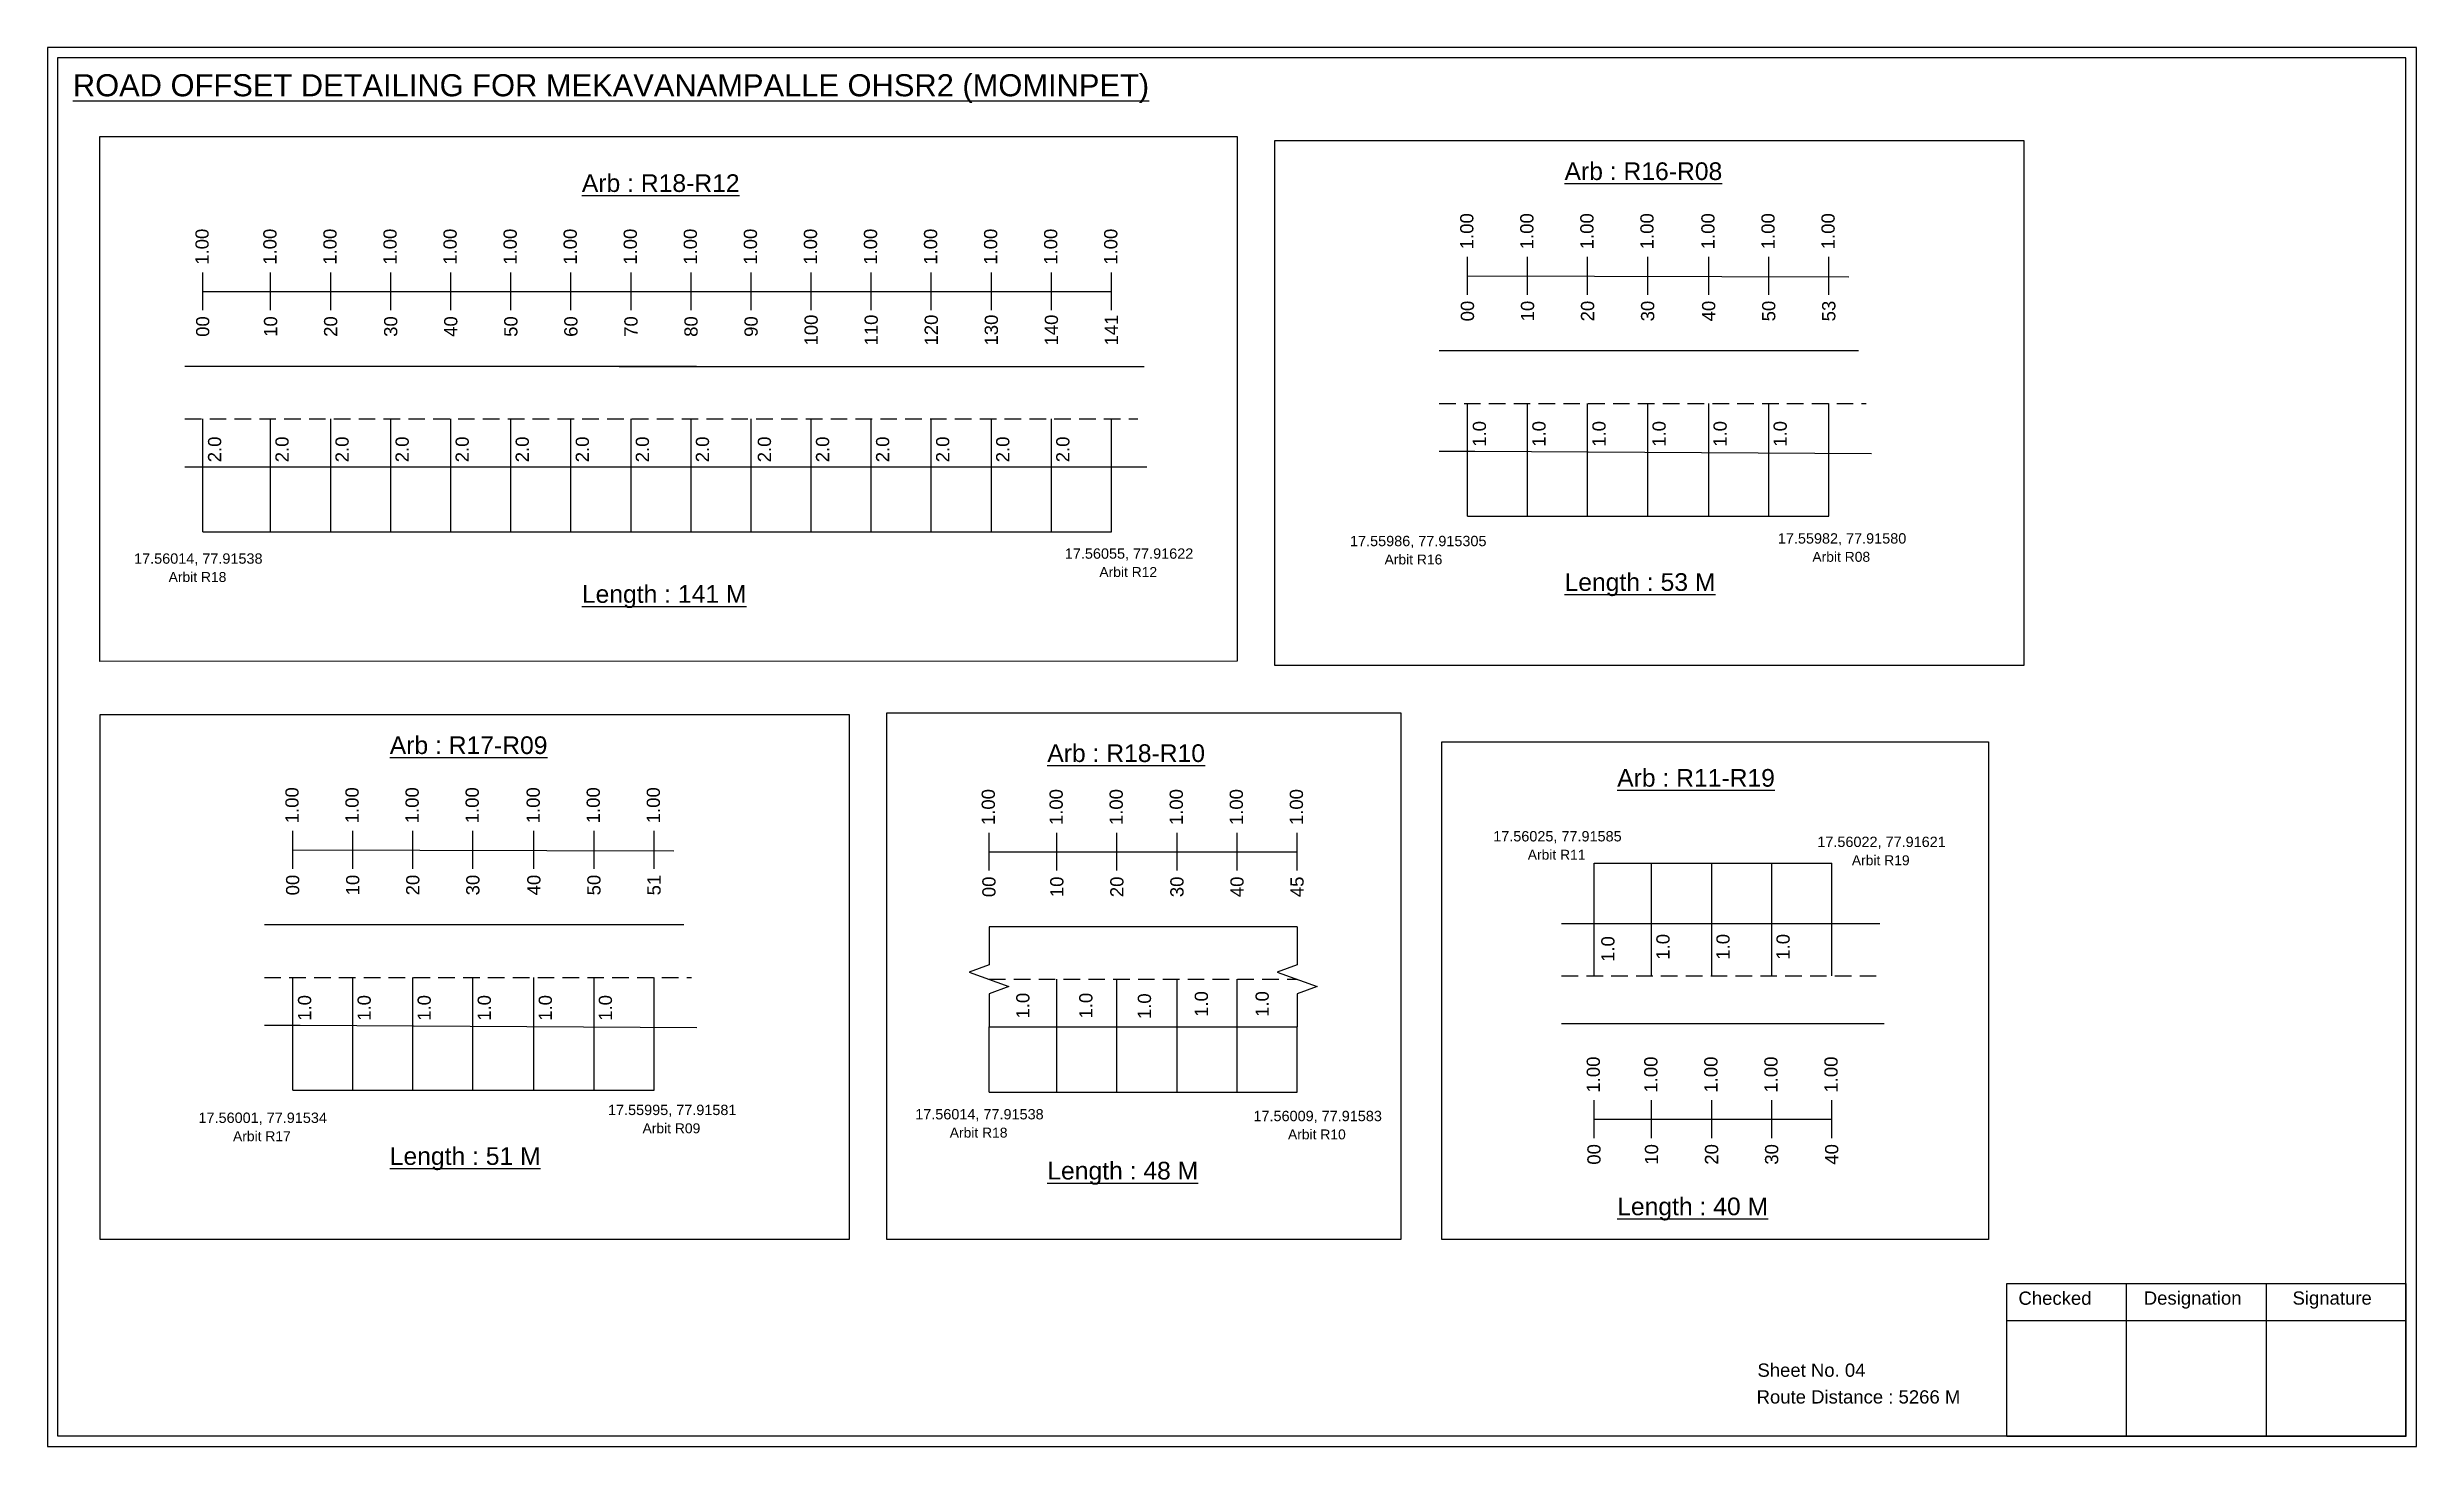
# Model space of a CAD drawing. Header units: inches. Extents: x 583 to 8862, y 412 to 2484.
# Drawn here: x 6307 to 6844, y 1262 to 1578 of the extents above; entities that cross this region are included whole.
import ezdxf

# ---------------------------------------------------------------- set-up
doc = ezdxf.new("R2010")
doc.units = ezdxf.units.IN
doc.header["$MEASUREMENT"] = 0
doc.linetypes.add('DASHED2', pattern=[0.375, 0.25, -0.125])
doc.layers.add('PDF_Geometry', color=7, linetype='Continuous')
doc.layers.add('PDF_Text', color=5, linetype='Continuous')
doc.styles.add('PDF Arial', font='arial.ttf')
doc.styles.get("Standard").update_dxf_attribs({"font": 'arial.ttf'})

msp = doc.modelspace()

# ---------------------------------------------------------------- texts
at = {"color": 242, "true_color": 0xcd2027}
for s, height, p in [('%%UROAD OFFSET DETAILING FOR MEKAVANAMPALLE OHSR2 (MOMINPET)', 5, (6312.95, 1567.31)), ('%%UArb : R16-R08', 4, (6650.71, 1548.36)), ('%%UArb : R18-R12', 4, (6428.2, 1545.66)), ('%%ULength : 53 M', 4, (6650.71, 1455.36)), ('%%ULength : 141 M', 4, (6428.2, 1452.66)), ('%%UArb : R17-R09', 4, (6384.7, 1418.43)), ('%%UArb : R18-R10', 4, (6533.59, 1416.63)), ('%%UArb : R11-R19', 4, (6662.63, 1411.04)), ('%%ULength : 51 M', 4, (6384.7, 1325.43)), ('%%ULength : 48 M', 4, (6533.59, 1322.13)), ('%%ULength : 40 M', 4, (6662.63, 1314.04))]:
    msp.add_text(s, height=height, dxfattribs=at).set_placement(p)
at = {"color": 217, "true_color": 0x93278f}
for s, p in [('1.00', (6630.07, 1532.69)), ('1.00', (6643.67, 1532.69)), ('1.00', (6657.27, 1532.69)), ('1.00', (6670.87, 1532.69)), ('1.00', (6684.68, 1532.69)), ('1.00', (6698.28, 1532.69)), ('1.00', (6711.88, 1532.69)), ('1.00', (6343.69, 1529.18)), ('1.00', (6359.06, 1529.18)), ('1.00', (6372.66, 1529.18)), ('1.00', (6386.26, 1529.18)), ('1.00', (6399.86, 1529.18)), ('1.00', (6413.46, 1529.18)), ('1.00', (6427.06, 1529.18)), ('1.00', (6440.66, 1529.18)), ('1.00', (6454.26, 1529.18)), ('1.00', (6467.86, 1529.18)), ('1.00', (6481.46, 1529.18)), ('1.00', (6495.06, 1529.18)), ('1.00', (6508.66, 1529.18)), ('1.00', (6522.26, 1529.18)), ('1.00', (6535.86, 1529.18)), ('1.00', (6549.46, 1529.18)), ('00', (6630.22, 1516.37)), ('10', (6643.82, 1516.37)), ('20', (6657.42, 1516.37)), ('30', (6671.02, 1516.37)), ('40', (6684.84, 1516.37)), ('50', (6698.44, 1516.37)), ('53', (6712.04, 1516.37)), ('00', (6343.84, 1512.86)), ('10', (6359.21, 1512.86)), ('20', (6372.81, 1512.86)), ('30', (6386.41, 1512.86)), ('40', (6400.01, 1512.86)), ('50', (6413.61, 1512.86)), ('60', (6427.21, 1512.86)), ('70', (6440.81, 1512.86)), ('80', (6454.41, 1512.86)), ('90', (6468.01, 1512.86)), ('100', (6481.61, 1510.9)), ('110', (6495.21, 1510.9)), ('120', (6508.81, 1510.9)), ('130', (6522.41, 1510.9)), ('140', (6536.01, 1510.9)), ('141', (6549.61, 1510.9)), ('1.00', (6364.06, 1402.76)), ('1.00', (6377.66, 1402.76)), ('1.00', (6391.26, 1402.76)), ('1.00', (6404.86, 1402.76)), ('1.00', (6418.68, 1402.76)), ('1.00', (6432.28, 1402.76)), ('1.00', (6445.88, 1402.76)), ('1.00', (6521.72, 1402.35)), ('1.00', (6537.09, 1402.35)), ('1.00', (6550.69, 1402.35)), ('1.00', (6564.29, 1402.35)), ('1.00', (6577.89, 1402.35)), ('1.00', (6591.49, 1402.35)), ('00', (6364.21, 1386.44)), ('10', (6377.81, 1386.44)), ('20', (6391.41, 1386.44)), ('30', (6405.01, 1386.44)), ('40', (6418.83, 1386.44)), ('50', (6432.43, 1386.44)), ('51', (6446.03, 1386.44)), ('00', (6521.87, 1386.03)), ('10', (6537.24, 1386.03)), ('20', (6550.84, 1386.03)), ('30', (6564.44, 1386.03)), ('40', (6578.04, 1386.03)), ('45', (6591.64, 1386.03)), ('1.00', (6658.72, 1341.8)), ('1.00', (6671.75, 1341.8)), ('1.00', (6685.35, 1341.8)), ('1.00', (6698.95, 1341.8)), ('1.00', (6712.55, 1341.8)), ('00', (6658.87, 1325.48)), ('10', (6671.9, 1325.48)), ('20', (6685.5, 1325.48)), ('30', (6699.1, 1325.48)), ('40', (6712.7, 1325.48))]:
    msp.add_text(s, height=3, rotation=90, dxfattribs=at).set_placement(p)
for s, p in [('1.0', (6632.92, 1487.98)), ('1.0', (6646.41, 1487.98)), ('1.0', (6660.01, 1487.98)), ('1.0', (6673.61, 1487.98)), ('1.0', (6687.43, 1487.98)), ('1.0', (6701.03, 1487.98)), ('2.0', (6346.54, 1484.47)), ('2.0', (6361.8, 1484.47)), ('2.0', (6375.4, 1484.47)), ('2.0', (6389, 1484.47)), ('2.0', (6402.6, 1484.47)), ('2.0', (6416.2, 1484.47)), ('2.0', (6429.8, 1484.47)), ('2.0', (6443.4, 1484.47)), ('2.0', (6457, 1484.47)), ('2.0', (6471.03, 1484.47)), ('2.0', (6484.2, 1484.47)), ('2.0', (6497.8, 1484.47)), ('2.0', (6511.4, 1484.47)), ('2.0', (6525, 1484.47)), ('2.0', (6538.6, 1484.47)), ('1.0', (6662.02, 1371.38)), ('1.0', (6674.49, 1371.88)), ('1.0', (6688.09, 1371.88)), ('1.0', (6701.69, 1371.88)), ('1.0', (6366.91, 1358.05)), ('1.0', (6380.4, 1358.05)), ('1.0', (6394, 1358.05)), ('1.0', (6407.6, 1358.05)), ('1.0', (6421.42, 1358.05)), ('1.0', (6435.02, 1358.05)), ('1.0', (6529.55, 1358.56)), ('1.0', (6543.81, 1358.56)), ('1.0', (6557.08, 1358.43)), ('1.0', (6569.97, 1358.93)), ('1.0', (6583.74, 1358.93))]:
    msp.add_text(s, height=3, rotation=90).set_placement(p)
at = {"color": 5}
for s, height, p in [('17.56055, 77.91622', 2.34, (6537.56, 1462.64)), ('17.55986, 77.915305', 2.34, (6602.14, 1465.48)), ('17.55982, 77.91580', 2.34, (6699.01, 1466.07)), ('17.56014, 77.91538', 2.34, (6326.81, 1461.51)), ('Arbit R18', 2.246, (6334.63, 1457.38)), ('Arbit R12', 2.246, (6545.38, 1458.51)), ('Arbit R16', 2.246, (6609.96, 1461.35)), ('Arbit R08', 2.246, (6706.83, 1461.95)), ('17.56025, 77.91585', 2.34, (6634.56, 1398.65)), ('Arbit R11', 2.246, (6642.38, 1394.52)), ('17.56022, 77.91621', 2.34, (6707.95, 1397.39)), ('Arbit R19', 2.246, (6715.77, 1393.26)), ('17.56001, 77.91534', 2.34, (6341.39, 1334.93)), ('17.55995, 77.91581', 2.34, (6434.12, 1336.71)), ('17.56014, 77.91538', 2.34, (6503.68, 1335.73)), ('17.56009, 77.91583', 2.34, (6580.27, 1335.33)), ('Arbit R17', 2.246, (6349.21, 1330.8)), ('Arbit R09', 2.246, (6441.94, 1332.59)), ('Arbit R18', 2.246, (6511.5, 1331.61)), ('Arbit R10', 2.246, (6588.09, 1331.21))]:
    msp.add_text(s, height=height, dxfattribs=at).set_placement(p)
for s, p in [('Sheet No. 04', (6694.39, 1277.47)), ('Route Distance : 5266 M', (6694.2, 1271.42))]:
    msp.add_text(s, height=3).set_placement(p)
at = {"layer": 'PDF_Text', "color": 7, "attachment_point": 7, "style": 'PDF Arial'}
for s, insert, char_height in [('Checked', (6753.49, 1293.72), 3.001), ('Designation', (6781.87, 1292.89), 3.0006), ('Signature', (6815.55, 1292.89), 3.001)]:
    msp.add_mtext(s, dxfattribs=dict(at, insert=insert, char_height=char_height))

# ---------------------------------------------------------------- linework, layer by layer
at = {"color": 217, "true_color": 0x93278f}
for p, q in [((6628.74, 1522.39), (6628.74, 1530.95)), ((6642.34, 1522.39), (6642.34, 1530.95)), ((6655.94, 1522.39), (6655.94, 1530.95)), ((6669.54, 1522.39), (6669.54, 1530.95)), ((6683.36, 1522.39), (6683.36, 1530.95)), ((6696.96, 1522.39), (6696.96, 1530.95)), ((6710.56, 1522.39), (6710.56, 1530.95)), ((6342.36, 1518.88), (6342.36, 1527.44)), ((6357.73, 1518.88), (6357.73, 1527.44)), ((6371.33, 1518.88), (6371.33, 1527.44)), ((6384.93, 1518.88), (6384.93, 1527.44)), ((6398.53, 1518.88), (6398.53, 1527.44)), ((6412.13, 1518.88), (6412.13, 1527.44)), ((6425.73, 1518.88), (6425.73, 1527.44)), ((6439.33, 1518.88), (6439.33, 1527.44)), ((6452.93, 1518.88), (6452.93, 1527.44)), ((6466.53, 1518.88), (6466.53, 1527.44)), ((6480.13, 1518.88), (6480.13, 1527.44)), ((6493.73, 1518.88), (6493.73, 1527.44)), ((6507.33, 1518.88), (6507.33, 1527.44)), ((6520.93, 1518.88), (6520.93, 1527.44)), ((6534.53, 1518.88), (6534.53, 1527.44)), ((6548.13, 1518.88), (6548.13, 1527.44)), ((6628.74, 1526.66), (6715.07, 1526.42)), ((6342.36, 1523.15), (6548.13, 1523.16)), ((6362.73, 1392.46), (6362.73, 1401.02)), ((6376.33, 1392.46), (6376.33, 1401.02)), ((6389.93, 1392.46), (6389.93, 1401.02)), ((6403.53, 1392.46), (6403.53, 1401.02)), ((6417.35, 1392.46), (6417.35, 1401.02)), ((6430.95, 1392.46), (6430.95, 1401.02)), ((6444.55, 1392.46), (6444.55, 1401.02)), ((6520.39, 1392.06), (6520.39, 1400.62)), ((6535.76, 1392.06), (6535.76, 1400.62)), ((6549.36, 1392.06), (6549.36, 1400.62)), ((6562.96, 1392.06), (6562.96, 1400.62)), ((6576.56, 1392.06), (6576.56, 1400.62)), ((6590.16, 1392.06), (6590.16, 1400.62)), ((6362.73, 1396.73), (6449.06, 1396.49)), ((6520.39, 1396.33), (6590.16, 1396.33)), ((6657.39, 1331.51), (6657.39, 1340.06)), ((6670.43, 1331.51), (6670.43, 1340.06)), ((6684.03, 1331.51), (6684.03, 1340.06)), ((6697.63, 1331.51), (6697.63, 1340.06)), ((6711.23, 1331.51), (6711.23, 1340.06)), ((6657.39, 1335.78), (6711.23, 1335.79))]:
    msp.add_line(p, q, dxfattribs=at)
for p, q in [((6717.29, 1509.67), (6622.33, 1509.67)), ((6454.13, 1506.16), (6338.3, 1506.16)), ((6436.66, 1506.16), (6555.56, 1506.16)), ((6628.74, 1472.25), (6628.74, 1497.78)), ((6642.34, 1472.25), (6642.34, 1497.78)), ((6655.94, 1472.25), (6655.94, 1497.78)), ((6669.54, 1472.25), (6669.54, 1497.78)), ((6683.36, 1472.25), (6683.36, 1497.78)), ((6696.96, 1472.25), (6696.96, 1497.78)), ((6710.56, 1472.25), (6710.56, 1497.78)), ((6342.36, 1468.74), (6342.36, 1494.27)), ((6357.73, 1468.74), (6357.73, 1494.27)), ((6371.33, 1468.74), (6371.33, 1494.27)), ((6384.93, 1468.74), (6384.93, 1494.27)), ((6398.53, 1468.74), (6398.53, 1494.27)), ((6412.13, 1468.74), (6412.13, 1494.27)), ((6425.73, 1468.74), (6425.73, 1494.27)), ((6439.33, 1468.74), (6439.33, 1494.27)), ((6452.93, 1468.74), (6452.93, 1494.27)), ((6466.53, 1468.74), (6466.53, 1494.27)), ((6480.13, 1468.74), (6480.13, 1494.27)), ((6493.73, 1468.74), (6493.73, 1494.27)), ((6507.33, 1468.74), (6507.33, 1494.27)), ((6520.93, 1468.74), (6520.93, 1494.27)), ((6534.53, 1468.74), (6534.53, 1494.27)), ((6548.13, 1468.74), (6548.13, 1494.27)), ((6338.3, 1483.47), (6556.1, 1483.47)), ((6657.39, 1368.2), (6657.39, 1393.74)), ((6670.43, 1368.2), (6670.43, 1393.74)), ((6684.03, 1368.2), (6684.03, 1393.74)), ((6697.63, 1368.2), (6697.63, 1393.74)), ((6711.23, 1368.2), (6711.23, 1393.74)), ((6451.28, 1379.74), (6356.32, 1379.74)), ((6590.16, 1379.33), (6520.39, 1379.33)), ((6650.05, 1380.09), (6722.08, 1380.09)), ((6362.73, 1342.32), (6362.73, 1367.85)), ((6376.33, 1342.32), (6376.33, 1367.85)), ((6389.93, 1342.32), (6389.93, 1367.85)), ((6403.53, 1342.32), (6403.53, 1367.85)), ((6417.35, 1342.32), (6417.35, 1367.85)), ((6430.95, 1342.32), (6430.95, 1367.85)), ((6444.55, 1342.32), (6444.55, 1367.85)), ((6535.76, 1341.92), (6535.76, 1367.45)), ((6549.36, 1341.92), (6549.36, 1367.45)), ((6562.96, 1341.92), (6562.96, 1367.45)), ((6576.56, 1341.92), (6576.56, 1367.45)), ((6650.05, 1357.4), (6723.08, 1357.4)), ((6520.39, 1356.65), (6590.16, 1356.65)), ((6520.39, 1341.92), (6520.39, 1356.65)), ((6590.16, 1341.92), (6590.16, 1356.65))]:
    msp.add_line(p, q)
at = {"linetype": 'DASHED2', "ltscale": 15}
for p, q in [((6622.33, 1497.78), (6719.01, 1497.78)), ((6338.3, 1494.27), (6554.07, 1494.27)), ((6650.05, 1368.2), (6722.58, 1368.2)), ((6356.32, 1367.85), (6453, 1367.85)), ((6520.39, 1367.45), (6590.16, 1367.45))]:
    msp.add_line(p, q, dxfattribs=at)
at = {"color": 5}
for p, q in [((6628.74, 1472.25), (6710.56, 1472.28)), ((6342.36, 1468.74), (6548.13, 1468.74)), ((6657.39, 1393.74), (6711.23, 1393.74)), ((6362.73, 1342.32), (6444.55, 1342.35)), ((6520.39, 1341.92), (6590.16, 1341.92))]:
    msp.add_line(p, q, dxfattribs=at)
for points in [[(6319.08, 1558.19), (6576.61, 1558.24), (6576.61, 1439.42), (6319.08, 1439.36)], [(6585.11, 1557.3), (6754.73, 1557.3), (6754.73, 1438.47), (6585.11, 1438.47)], [(6319.1, 1427.37), (6488.72, 1427.37), (6488.72, 1308.54), (6319.1, 1308.54)], [(6497.29, 1427.76), (6613.64, 1427.76), (6613.64, 1308.54), (6497.29, 1308.54)], [(6622.93, 1421.22), (6746.73, 1421.22), (6746.73, 1308.54), (6622.93, 1308.54)]]:
    msp.add_lwpolyline(points, close=True)
for points in [[(6622.33, 1486.98), (6630.39, 1486.98), (6720.24, 1486.48)], [(6356.32, 1357.05), (6364.38, 1357.05), (6454.23, 1356.55)]]:
    msp.add_lwpolyline(points)
at = {"linetype": 'Continuous'}
for points in [[(6520.39, 1379.33), (6520.39, 1370.72), (6515.89, 1369.09), (6524.89, 1365.81), (6520.39, 1364.18), (6520.39, 1356.65)], [(6590.16, 1379.33), (6590.16, 1370.72), (6585.66, 1369.09), (6594.66, 1365.81), (6590.16, 1364.18), (6590.16, 1356.65)]]:
    msp.add_lwpolyline(points, dxfattribs=at)
at = {"layer": 'PDF_Geometry'}
for points in [[(6307.18, 1578.38), (6307.18, 1261.67), (6843.65, 1261.67), (6843.65, 1578.38)], [(6309.5, 1576.05), (6309.5, 1264.09), (6841.23, 1264.09), (6841.23, 1576.05)]]:
    msp.add_lwpolyline(points, close=True, dxfattribs=at)
at = {"layer": 'PDF_Geometry', "color": 242, "true_color": 0xcc1f26}
msp.add_lwpolyline([(6841.23, 1263.99), (6750.89, 1263.99), (6750.89, 1298.61), (6841.23, 1298.61)], close=True, dxfattribs=at)
for points in [[(6777.87, 1298.61), (6777.87, 1263.99)], [(6809.6, 1298.61), (6809.6, 1263.99)], [(6750.89, 1290.23), (6841.23, 1290.23)]]:
    msp.add_lwpolyline(points, dxfattribs=at)

msp.set_redraw_order([(e.dxf.handle, doc.entitydb.next_handle()) for e in msp.query("TEXT MTEXT ATTDEF DIMENSION ARC_DIMENSION")])  # texts and dimensions are drawn at this point

doc.saveas('drawing.dxf')
